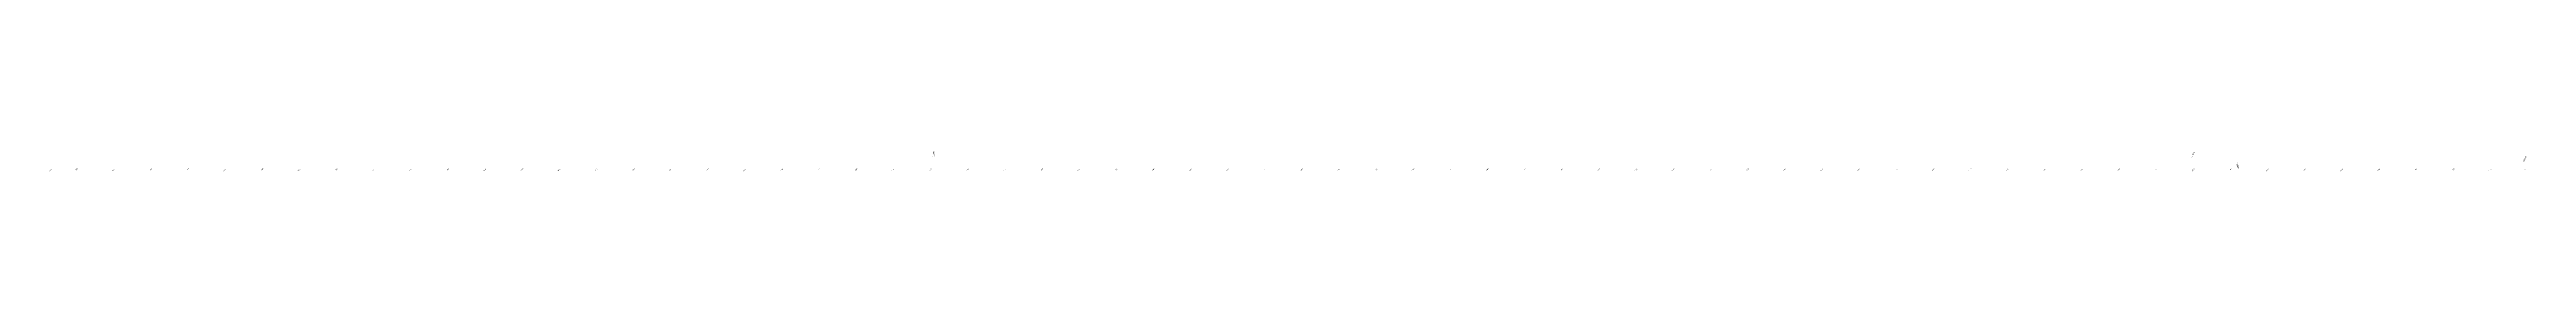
# Model space of a CAD drawing. Header units: metres. Extents: x 286386 to 287779, y 2079267 to 2080589.
# Drawn here: x 286426 to 287760, y 2079899 to 2079910 of the extents above; entities that cross this region are included whole.
import ezdxf
from ezdxf.enums import TextEntityAlignment as Align

# ---------------------------------------------------------------- set-up
doc = ezdxf.new("R2010")
doc.units = ezdxf.units.M
doc.header["$MEASUREMENT"] = 0
doc.layers.add('ESContAnn', color=231, linetype='Continuous')
doc.layers.add('ESElevation', color=150, linetype='Continuous')

msp = doc.modelspace()

# ---------------------------------------------------------------- texts
at = {"layer": 'ESContAnn'}
for s, rotation, p in [('6.0000', 86.2483, (286901.8, 2079908.2)), ('2.0000', 53.7974, (287580, 2079908.2)), ('1.0000', 285.6795, (287604, 2079902.3)), ('4.0000', 64.6803, (287758.6, 2079905.8))]:
    msp.add_text(s, height=0.75, rotation=rotation, dxfattribs=at).set_placement(p, align=Align.MIDDLE_CENTER)
at = {"layer": 'ESElevation'}
for s, p in [('-1.500', (286426.3, 2079900)), ('-1.500', (286440, 2079900)), ('-1.500', (286460, 2079900)), ('-1.500', (286480, 2079900)), ('-1.500', (286500, 2079900)), ('-1.500', (286520, 2079900)), ('-1.500', (286540, 2079900)), ('-1.500', (286560, 2079900)), ('-1.500', (286580, 2079900)), ('-1.500', (286600, 2079900)), ('-1.483', (286620, 2079900)), ('-1.395', (286640, 2079900)), ('-1.148', (286660, 2079900)), ('-0.596', (286680, 2079900)), ('-0.493', (286700, 2079900)), ('-0.446', (286720, 2079900)), ('-0.334', (286740, 2079900)), ('0.214', (286760, 2079900)), ('0.918', (286780, 2079900)), ('1.820', (286800, 2079900)), ('2.930', (286820, 2079900)), ('3.859', (286840, 2079900)), ('4.586', (286860, 2079900)), ('5.259', (286880, 2079900)), ('5.901', (286900, 2079900)), ('6.364', (286920, 2079900)), ('6.097', (286940, 2079900)), ('5.625', (286960, 2079900)), ('5.032', (286980, 2079900)), ('4.648', (287000, 2079900)), ('4.498', (287020, 2079900)), ('4.483', (287040, 2079900)), ('4.418', (287060, 2079900)), ('3.993', (287080, 2079900)), ('3.553', (287100, 2079900)), ('3.520', (287120, 2079900)), ('3.551', (287140, 2079900)), ('3.573', (287160, 2079900)), ('3.569', (287180, 2079900)), ('3.595', (287200, 2079900)), ('3.853', (287220, 2079900)), ('4.340', (287240, 2079900)), ('4.875', (287260, 2079900)), ('5.604', (287280, 2079900)), ('6.423', (287300, 2079900)), ('7.227', (287320, 2079900)), ('7.825', (287340, 2079900)), ('8.388', (287360, 2079900)), ('9.230', (287380, 2079900)), ('9.362', (287400, 2079900)), ('8.993', (287420, 2079900)), ('8.023', (287440, 2079900)), ('7.115', (287460, 2079900)), ('6.452', (287480, 2079900)), ('6.161', (287500, 2079900)), ('5.560', (287520, 2079900)), ('4.718', (287540, 2079900)), ('3.627', (287560, 2079900)), ('2.133', (287580, 2079900)), ('1.133', (287600, 2079900)), ('1.398', (287620, 2079900)), ('1.169', (287640, 2079900)), ('1.372', (287660, 2079900)), ('2.091', (287680, 2079900)), ('3.457', (287700, 2079900)), ('4.666', (287720, 2079900)), ('5.341', (287740, 2079900)), ('3.791', (287758.2, 2079900))]:
    msp.add_text(s, height=0.5, rotation=45, dxfattribs=at).set_placement(p, align=Align.MIDDLE_CENTER)

doc.saveas('drawing.dxf')
